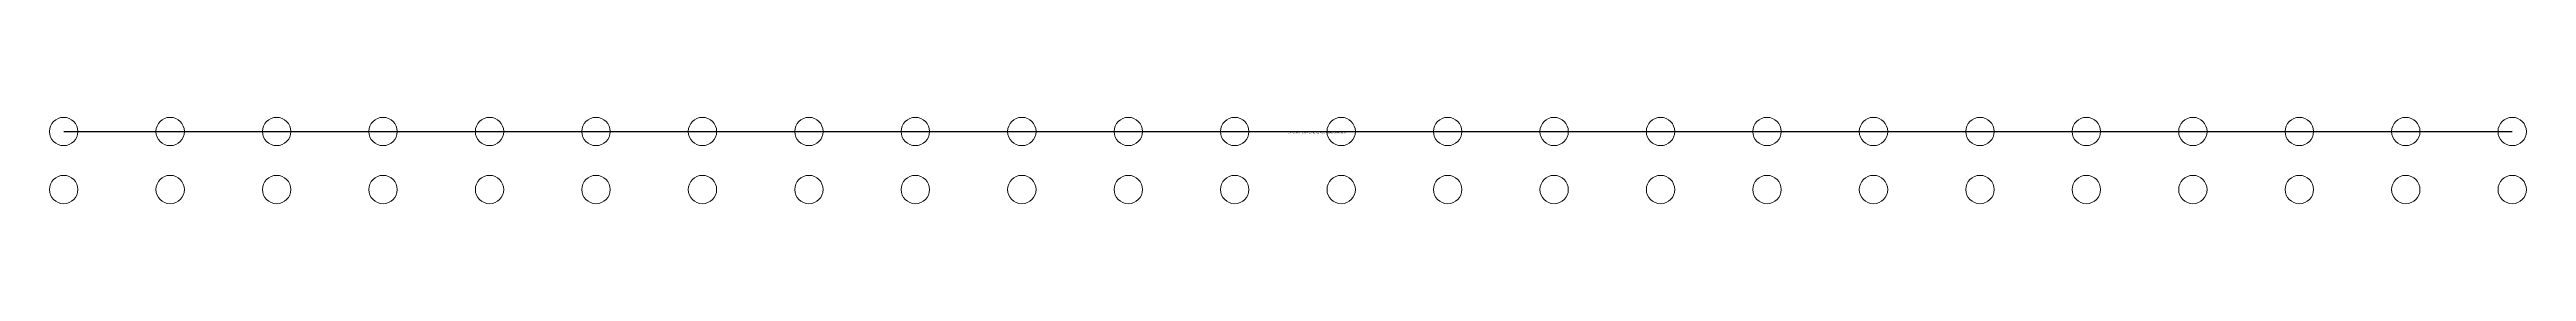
# Model space of a CAD drawing. Header units: millimetres. Extents: x 99349 to 128875, y -7284 to 5095.
# Drawn here: x 124555 to 128045, y 4973 to 5095 of the extents above; entities that cross this region are included whole.
import ezdxf

# ---------------------------------------------------------------- set-up
doc = ezdxf.new("R2010")
doc.units = ezdxf.units.MM
doc.styles.get("Standard").update_dxf_attribs({"font": 'arial.ttf'})

msp = doc.modelspace()

# ---------------------------------------------------------------- linework, layer by layer
msp.add_lwpolyline([(124574.8, 5074.8), (128024.8, 5074.8)])
at = {"color": 6, "linetype": 'ByBlock', "lineweight": 9, "true_color": 0xff00ff}
for centre in [(124574.8, 5074.8), (124724.8, 5074.8), (124874.8, 5074.8), (125024.8, 5074.8), (125174.8, 5074.8), (125324.8, 5074.8), (125474.8, 5074.8), (125624.8, 5074.8), (125774.8, 5074.8), (125924.8, 5074.8), (126074.8, 5074.8), (126224.8, 5074.8), (126374.8, 5074.8), (126524.8, 5074.8), (126674.8, 5074.8), (126824.8, 5074.8), (126974.8, 5074.8), (127124.8, 5074.8), (127274.8, 5074.8), (127424.8, 5074.8), (127574.8, 5074.8), (127724.8, 5074.8), (127874.8, 5074.8), (128024.8, 5074.8), (124574.8, 4992.8), (124724.8, 4992.8), (124874.8, 4992.8), (125024.8, 4992.8), (125174.8, 4992.8), (125324.8, 4992.8), (125474.8, 4992.8), (125624.8, 4992.8), (125774.8, 4992.8), (125924.8, 4992.8), (126074.8, 4992.8), (126224.8, 4992.8), (126374.8, 4992.8), (126524.8, 4992.8), (126674.8, 4992.8), (126824.8, 4992.8), (126974.8, 4992.8), (127124.8, 4992.8), (127274.8, 4992.8), (127424.8, 4992.8), (127574.8, 4992.8), (127724.8, 4992.8), (127874.8, 4992.8), (128024.8, 4992.8)]:
    msp.add_circle(centre, 20, dxfattribs=at)

# ---------------------------------------------------------------- texts
at = {"insert": (126299.8, 5074.8), "char_height": 2.5, "attachment_point": 1}
msp.add_mtext('L 4700 ROT 270 PLANE XZ POS Y 6600 STRAIGHT', dxfattribs=at)

doc.saveas('drawing.dxf')
